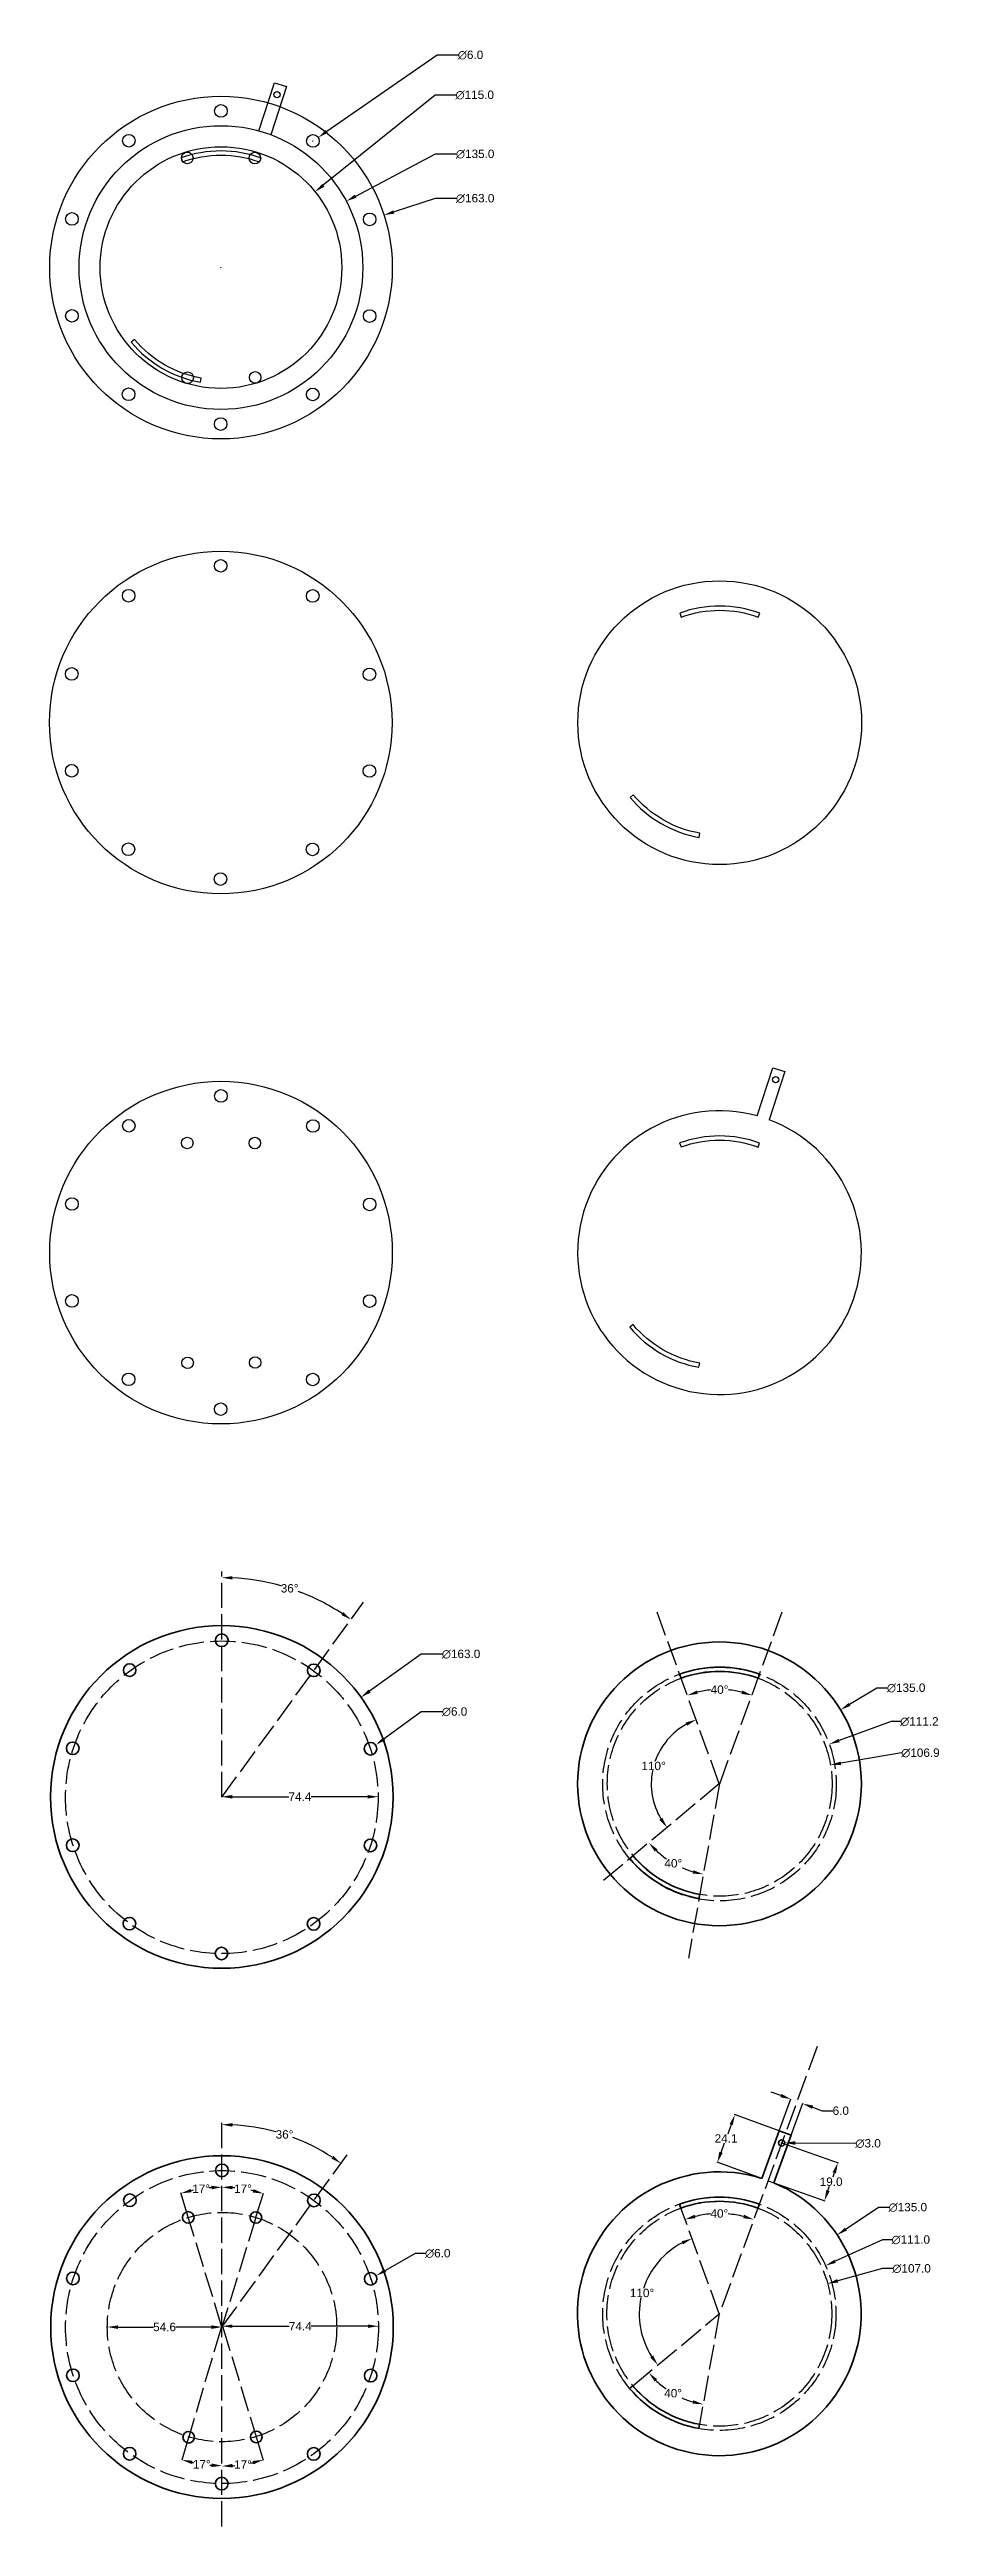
# Model space of a CAD drawing. Header units: inches. Extents: x -66 to 358, y -2106 to -203.
# Drawn here: x -66 to 358, y -1381 to -203 of the extents above; entities that cross this region are included whole.
import ezdxf

# ---------------------------------------------------------------- set-up
doc = ezdxf.new("R2010")
doc.units = ezdxf.units.IN
doc.header["$MEASUREMENT"] = 0
doc.linetypes.add('ACAD_ISO02W100', pattern=[15, 12, -3])
doc.layers.add('main lines', color=7, linetype='Continuous', lineweight=35)
doc.layers.add('punktir', color=7, linetype='ACAD_ISO02W100')
doc.styles.get("Standard").update_dxf_attribs({"font": 'Arial.ttf'})
doc.dimstyles.get("Standard").update_dxf_attribs({"dimtxt": 4, "dimasz": 5, "dimexe": 0.18, "dimexo": 0.0625, "dimgap": 0.09, "dimtad": 0, "dimtih": 1, "dimtoh": 1, "dimdec": 1, "dimzin": 0, "dimdsep": 46, "dimtxsty": 'Standard', "dimcen": 0.09, "dimadec": 0, "dimazin": 0, "dimtfac": 1, "dimtdec": 1, "dimtofl": 0, "dimtmove": 0, "dimatfit": 3, "dimfxl": 1, "dimtolj": 1, "dimtzin": 0, "dimarcsym": 0})

msp = doc.modelspace()

# ---------------------------------------------------------------- blocks, each defined once
blk = doc.blocks.new('*D5')
at = {"color": 0, "lineweight": -2, "transparency": 16777216}
for p, q in [((117.5, -252.9), (79.6, -273)), ((127.5, -252.9), (117.5, -252.9)), ((15.5, -307), (15.5, -306.8)), ((15.5, -306.9), (15.6, -306.9))]:
    blk.add_line(p, q, dxfattribs=at)
at = {"color": 0, "transparency": 16777216}
blk.add_solid([(79.2, -272.2), (80, -273.7), (75.2, -275.3)], dxfattribs=at)
at = {"layer": 'Defpoints', "color": 0, "transparency": 16777216}
for p in [(75.2, -275.3), (-44.1, -338.5)]:
    blk.add_point(p, dxfattribs=at)
at = {"color": 0, "transparency": 16777216, "insert": (136.5, -252.9), "char_height": 4, "attachment_point": 5}
blk.add_mtext('\\A1;∅135.0', dxfattribs=at)
blk = doc.blocks.new('*D6')
at = {"color": 0, "lineweight": -2, "transparency": 16777216}
for p, q in [((117.5, -224.8), (64.2, -267.7)), ((127.5, -224.8), (117.5, -224.8)), ((15.5, -307), (15.5, -306.8)), ((15.5, -306.9), (15.6, -306.9))]:
    blk.add_line(p, q, dxfattribs=at)
at = {"color": 0, "transparency": 16777216}
blk.add_solid([(63.7, -267.1), (64.8, -268.4), (60.3, -270.8)], dxfattribs=at)
at = {"layer": 'Defpoints', "color": 0, "transparency": 16777216}
for p in [(60.3, -270.8), (-29.3, -342.9)]:
    blk.add_point(p, dxfattribs=at)
at = {"color": 0, "transparency": 16777216, "insert": (136.3, -224.8), "char_height": 4, "attachment_point": 5}
blk.add_mtext('\\A1;∅115.0', dxfattribs=at)
blk = doc.blocks.new('*D7')
at = {"color": 0, "lineweight": -2, "transparency": 16777216}
for p, q in [((117.5, -274), (97.9, -280.4)), ((127.5, -274), (117.5, -274)), ((15.5, -307), (15.5, -306.8)), ((15.5, -306.9), (15.6, -306.9))]:
    blk.add_line(p, q, dxfattribs=at)
at = {"color": 0, "transparency": 16777216}
blk.add_solid([(97.6, -279.6), (98.1, -281.2), (93.1, -281.9)], dxfattribs=at)
at = {"layer": 'Defpoints', "color": 0, "transparency": 16777216}
for p in [(93.1, -281.9), (-62, -331.9)]:
    blk.add_point(p, dxfattribs=at)
at = {"color": 0, "transparency": 16777216, "insert": (136.5, -274), "char_height": 4, "attachment_point": 5}
blk.add_mtext('\\A1;∅163.0', dxfattribs=at)
blk = doc.blocks.new('*U8')
blk.add_circle((0, 0), 3)
blk = doc.blocks.new('*U9')
at = {"color": 0, "linetype": 'ByBlock', "lineweight": -2, "transparency": 16777216}
blk.add_blockref('*U8', (15.5, 83.1), dxfattribs=at)
for p, rotation in [((-28.3, 68.9), 35.99999999999997), ((59.3, 68.8), 324), ((-55.4, 31.7), 71.99999999999997), ((86.3, 31.5), 288), ((-55.4, -14.4), 108), ((86.3, -14.5), 252), ((-28.4, -51.7), 144), ((59.2, -51.8), 216), ((15.4, -65.9), 180)]:
    blk.add_blockref('*U8', p, dxfattribs=dict(at, rotation=rotation))
blk = doc.blocks.new('*D10')
at = {"color": 0, "lineweight": -2, "transparency": 16777216}
for p, q in [((118.5, -205.8), (65.9, -242.1)), ((128.5, -205.8), (118.5, -205.8)), ((59.2, -246.7), (59.4, -246.7)), ((59.3, -246.8), (59.3, -246.6))]:
    blk.add_line(p, q, dxfattribs=at)
at = {"color": 0, "transparency": 16777216}
blk.add_solid([(65.4, -241.4), (66.4, -242.8), (61.8, -245)], dxfattribs=at)
at = {"layer": 'Defpoints', "color": 0, "transparency": 16777216}
for p in [(61.8, -245), (56.8, -248.4)]:
    blk.add_point(p, dxfattribs=at)
at = {"color": 0, "transparency": 16777216, "insert": (134.3, -205.8), "char_height": 4, "attachment_point": 5}
blk.add_mtext('\\A1;∅6.0', dxfattribs=at)
blk = doc.blocks.new('*U13')
blk.add_circle((0, 0), 3)
blk = doc.blocks.new('*U14')
at = {"color": 0, "linetype": 'ByBlock', "lineweight": -2, "transparency": 16777216}
blk.add_blockref('*U13', (15.5, 83.1), dxfattribs=at)
for p, rotation in [((-28.3, 68.9), 35.99999999999997), ((59.3, 68.8), 324), ((-55.4, 31.7), 71.99999999999997), ((86.3, 31.5), 288), ((-55.4, -14.4), 108), ((86.3, -14.5), 252), ((-28.4, -51.7), 144), ((59.2, -51.8), 216), ((15.4, -65.9), 180)]:
    blk.add_blockref('*U13', p, dxfattribs=dict(at, rotation=rotation))
blk = doc.blocks.new('*U15')
blk.add_circle((0, 0), 3)
blk = doc.blocks.new('*U16')
at = {"color": 0, "linetype": 'ByBlock', "lineweight": -2, "transparency": 16777216}
blk.add_blockref('*U15', (15.5, 83.1), dxfattribs=at)
for p, rotation in [((-28.3, 68.9), 35.99999999999997), ((59.3, 68.8), 324), ((-55.4, 31.7), 71.99999999999997), ((86.3, 31.5), 288), ((-55.4, -14.4), 108), ((86.3, -14.5), 252), ((-28.4, -51.7), 144), ((59.2, -51.8), 216), ((15.4, -65.9), 180)]:
    blk.add_blockref('*U15', p, dxfattribs=dict(at, rotation=rotation))
blk = doc.blocks.new('*U17')
blk.add_circle((0, 0), 3)
blk = doc.blocks.new('*U18')
at = {"layer": 'main lines', "color": 0, "linetype": 'ByBlock', "lineweight": -2, "transparency": 16777216}
blk.add_blockref('*U17', (15.5, 83.1), dxfattribs=at)
for p, rotation in [((-28.3, 68.9), 35.99999999999997), ((59.3, 68.8), 324), ((-55.4, 31.7), 71.99999999999997), ((86.3, 31.5), 288), ((-55.4, -14.4), 108), ((86.3, -14.5), 252), ((-28.4, -51.7), 144), ((59.2, -51.8), 216), ((15.4, -65.9), 180)]:
    blk.add_blockref('*U17', p, dxfattribs=dict(at, rotation=rotation))
blk = doc.blocks.new('*U19')
blk.add_circle((0, 0), 3)
blk = doc.blocks.new('*U20')
at = {"layer": 'main lines', "color": 0, "linetype": 'ByBlock', "lineweight": -2, "transparency": 16777216}
blk.add_blockref('*U19', (15.5, 83.1), dxfattribs=at)
for p, rotation in [((-28.3, 68.9), 35.99999999999997), ((59.3, 68.8), 324), ((-55.4, 31.7), 71.99999999999997), ((86.3, 31.5), 288), ((-55.4, -14.4), 108), ((86.3, -14.5), 252), ((-28.4, -51.7), 144), ((59.2, -51.8), 216), ((15.4, -65.9), 180)]:
    blk.add_blockref('*U19', p, dxfattribs=dict(at, rotation=rotation))
blk = doc.blocks.new('*D21')
at = {"color": 0, "lineweight": -2, "transparency": 16777216}
for p, q in [((110.8, -966.5), (86.3, -984.1)), ((120.8, -966.5), (110.8, -966.5)), ((15.9, -1034.5), (15.9, -1034.3)), ((15.9, -1034.4), (16, -1034.4))]:
    blk.add_line(p, q, dxfattribs=at)
at = {"color": 0, "transparency": 16777216}
blk.add_solid([(85.8, -983.4), (86.8, -984.8), (82.2, -987)], dxfattribs=at)
at = {"layer": 'Defpoints', "color": 0, "transparency": 16777216}
for p in [(82.2, -987), (-50.3, -1081.9)]:
    blk.add_point(p, dxfattribs=at)
at = {"color": 0, "transparency": 16777216, "insert": (129.8, -966.5), "char_height": 4, "attachment_point": 5}
blk.add_mtext('\\A1;∅163.0', dxfattribs=at)
blk = doc.blocks.new('*D22')
at = {"color": 0, "lineweight": -2, "transparency": 16777216}
for p, q in [((110.8, -993.9), (93.2, -1006.8)), ((120.8, -993.9), (110.8, -993.9)), ((86.6, -1011.5), (86.8, -1011.5)), ((86.7, -1011.6), (86.7, -1011.4))]:
    blk.add_line(p, q, dxfattribs=at)
at = {"color": 0, "transparency": 16777216}
blk.add_solid([(92.7, -1006.1), (93.7, -1007.5), (89.2, -1009.7)], dxfattribs=at)
at = {"layer": 'Defpoints', "color": 0, "transparency": 16777216}
for p in [(84.3, -1013.3), (89.2, -1009.7)]:
    blk.add_point(p, dxfattribs=at)
at = {"color": 0, "transparency": 16777216, "insert": (126.7, -993.9), "char_height": 4, "attachment_point": 5}
blk.add_mtext('\\A1;∅6.0', dxfattribs=at)
blk = doc.blocks.new('*D23')
at = {"color": 0, "lineweight": -2, "transparency": 16777216}
for start, end in [(74.3177, 87.2588), (56.7412, 69.6514)]:
    blk.add_arc((15.9, -1034.6), 104.5, start, end, dxfattribs=at)
at = {"color": 0, "transparency": 16777216}
for points in [[(20.9, -931), (21, -929.4), (15.9, -930.1)], [(73.7, -946.5), (72.8, -947.9), (77.4, -950)]]:
    blk.add_solid(points, dxfattribs=at)
at = {"layer": 'Defpoints', "color": 0, "transparency": 16777216}
for p in [(15.9, -927.1), (58.5, -939.1), (83.4, -941.8), (15.9, -1034.5), (15.9, -1034.6)]:
    blk.add_point(p, dxfattribs=at)
at = {"color": 0, "transparency": 16777216, "insert": (48.2, -935.2), "char_height": 4, "attachment_point": 5}
blk.add_mtext('\\A1;36°', dxfattribs=at)
blk = doc.blocks.new('*D25')
at = {"color": 0, "lineweight": -2, "transparency": 16777216}
for start, end in [(74.5135, 87.0257), (56.9743, 69.4501)]:
    blk.add_arc((16, -1286.6), 96.3, start, end, dxfattribs=at)
at = {"color": 0, "transparency": 16777216}
for points in [[(21, -1191.3), (21.1, -1189.6), (16, -1190.3)], [(69, -1205.2), (68.1, -1206.5), (72.7, -1208.7)]]:
    blk.add_solid(points, dxfattribs=at)
at = {"layer": 'Defpoints', "color": 0, "transparency": 16777216}
for p in [(16, -1187.4), (55.2, -1198.6), (75.6, -1204.6), (16, -1286.6), (16, -1381.5)]:
    blk.add_point(p, dxfattribs=at)
at = {"color": 0, "transparency": 16777216, "insert": (45.8, -1195), "char_height": 4, "attachment_point": 5}
blk.add_mtext('\\A1;36°', dxfattribs=at)
blk = doc.blocks.new('*D27')
at = {"color": 0, "lineweight": -2, "transparency": 16777216}
blk.add_line((0, -1234.4), (-3.6, -1222.8), dxfattribs=at)
for start, end in [(101.9134, 102.7727), (94.3064, 95.1953)]:
    blk.add_arc((16, -1286.6), 66.5, start, end, dxfattribs=at)
at = {"color": 0, "transparency": 16777216}
for points in [[(1.5, -1222.5), (1.1, -1220.9), (-3.5, -1223)], [(11, -1219.4), (11.1, -1221.1), (16, -1220.1)]]:
    blk.add_solid(points, dxfattribs=at)
at = {"layer": 'Defpoints', "color": 0, "transparency": 16777216}
for p in [(16, -1187.4), (9.4, -1220.4), (0, -1234.5), (16, -1286.6), (16, -1381.5)]:
    blk.add_point(p, dxfattribs=at)
at = {"color": 0, "transparency": 16777216, "insert": (6.1, -1220.8), "char_height": 4, "attachment_point": 5}
blk.add_mtext('\\A1;17°', dxfattribs=at)
blk = doc.blocks.new('*D28')
at = {"color": 0, "lineweight": -2, "transparency": 16777216}
for p, q in [((-38.5, -1286.6), (-38.5, -1286.4)), ((-33.5, -1286.6), (-16.6, -1286.6)), ((11, -1286.6), (-6, -1286.6)), ((16, -1286.6), (16, -1286.4))]:
    blk.add_line(p, q, dxfattribs=at)
at = {"color": 0, "transparency": 16777216}
for points in [[(-33.5, -1285.8), (-33.5, -1287.5), (-38.5, -1286.6)], [(11, -1285.8), (11, -1287.5), (16, -1286.6)]]:
    blk.add_solid(points, dxfattribs=at)
at = {"layer": 'Defpoints', "color": 0, "transparency": 16777216}
for p in [(-38.5, -1286.6), (-38.5, -1286.6), (16, -1286.6)]:
    blk.add_point(p, dxfattribs=at)
at = {"color": 0, "transparency": 16777216, "insert": (-11.3, -1286.6), "char_height": 4, "attachment_point": 5}
blk.add_mtext('\\A1;54.6', dxfattribs=at)
blk = doc.blocks.new('*D29')
at = {"color": 0, "lineweight": -2, "transparency": 16777216}
for p, q in [((327.6, -982.6), (314.7, -990.4)), ((332.6, -982.6), (327.6, -982.6)), ((252.7, -1028.2), (252.9, -1028.2)), ((252.8, -1028.3), (252.8, -1028.1))]:
    blk.add_line(p, q, dxfattribs=at)
at = {"color": 0, "transparency": 16777216}
blk.add_solid([(314.2, -989.7), (315.1, -991.1), (310.4, -993)], dxfattribs=at)
at = {"layer": 'Defpoints', "color": 0, "transparency": 16777216}
for p in [(310.4, -993), (195.2, -1063.3)]:
    blk.add_point(p, dxfattribs=at)
at = {"color": 0, "transparency": 16777216, "insert": (341.6, -982.6), "char_height": 4, "attachment_point": 5}
blk.add_mtext('\\A1;∅135.0', dxfattribs=at)
blk = doc.blocks.new('*D30')
at = {"color": 0, "lineweight": -2, "transparency": 16777216}
for start, end in [(95.2155, 103.5663), (76.3576, 84.708)]:
    blk.add_arc((252.8, -1028.4), 45.1, start, end, dxfattribs=at)
at = {"color": 0, "transparency": 16777216}
for points in [[(242.4, -985.4), (242, -983.8), (237.4, -986.1)], [(263.7, -983.8), (263.2, -985.4), (268.2, -986.1)]]:
    blk.add_solid(points, dxfattribs=at)
at = {"layer": 'Defpoints', "color": 0, "transparency": 16777216}
for p in [(223.1, -946.5), (283.1, -945), (258, -983.7), (252.7, -1028.2), (252.9, -1028.2)]:
    blk.add_point(p, dxfattribs=at)
at = {"color": 0, "transparency": 16777216, "insert": (252.8, -983.4), "char_height": 4, "attachment_point": 5}
blk.add_mtext('\\A1;40°', dxfattribs=at)
blk = doc.blocks.new('*D31')
at = {"color": 0, "lineweight": -2, "transparency": 16777216}
for start, end in [(226.3906, 234.6934), (245.9322, 253.3379)]:
    blk.add_arc((252.8, -1028.1), 43.8, start, end, dxfattribs=at)
at = {"color": 0, "transparency": 16777216}
for points in [[(222, -1060.4), (223.2, -1059.3), (219.1, -1056.2)], [(240.4, -1069.3), (240, -1070.9), (245.1, -1071.2)]]:
    blk.add_solid(points, dxfattribs=at)
at = {"layer": 'Defpoints', "color": 0, "transparency": 16777216}
for p in [(252.8, -1028.1), (252.8, -1028.1), (226.5, -1063.2), (195.2, -1076.2), (238, -1111.2)]:
    blk.add_point(p, dxfattribs=at)
at = {"color": 0, "transparency": 16777216, "insert": (230.8, -1066), "char_height": 4, "attachment_point": 5}
blk.add_mtext('\\A1;40°', dxfattribs=at)
blk = doc.blocks.new('*D32')
at = {"color": 0, "lineweight": -2, "transparency": 16777216}
for start, end in [(118.7765, 160.9317), (168.7674, 210.9951)]:
    blk.add_arc((252.7, -1028.2), 32.4, start, end, dxfattribs=at)
at = {"color": 0, "transparency": 16777216}
for points in [[(236.7, -999), (237.4, -1000.5), (241.6, -997.7)], [(225.6, -1044.4), (224.2, -1045.3), (227.8, -1048.9)]]:
    blk.add_solid(points, dxfattribs=at)
at = {"layer": 'Defpoints', "color": 0, "transparency": 16777216}
for p in [(223.1, -946.5), (225.7, -1010.3), (252.7, -1028.2), (252.8, -1028.1), (195.2, -1076.2)]:
    blk.add_point(p, dxfattribs=at)
at = {"color": 0, "transparency": 16777216, "insert": (221.4, -1019.7), "char_height": 4, "attachment_point": 5}
blk.add_mtext('\\A1;110°', dxfattribs=at)
blk = doc.blocks.new('*D33')
at = {"color": 0, "lineweight": -2, "transparency": 16777216}
for p, q in [((334.4, -998.6), (309.7, -1007.6)), ((339.4, -998.6), (334.4, -998.6)), ((252.7, -1028.3), (252.9, -1028.3)), ((252.8, -1028.4), (252.8, -1028.2))]:
    blk.add_line(p, q, dxfattribs=at)
at = {"color": 0, "transparency": 16777216}
blk.add_solid([(309.4, -1006.8), (310, -1008.4), (305, -1009.3)], dxfattribs=at)
at = {"layer": 'Defpoints', "color": 0, "transparency": 16777216}
for p in [(305, -1009.3), (200.5, -1047.3)]:
    blk.add_point(p, dxfattribs=at)
at = {"color": 0, "transparency": 16777216, "insert": (347.9, -998.6), "char_height": 4, "attachment_point": 5}
blk.add_mtext('\\A1;∅111.2', dxfattribs=at)
blk = doc.blocks.new('*D34')
at = {"color": 0, "lineweight": -2, "transparency": 16777216}
for p, q in [((339.4, -1013.5), (310.5, -1018.4)), ((252.8, -1028.2), (253, -1028.2)), ((252.9, -1028.3), (252.9, -1028.1))]:
    blk.add_line(p, q, dxfattribs=at)
at = {"color": 0, "transparency": 16777216}
blk.add_solid([(310.4, -1017.6), (310.7, -1019.2), (305.6, -1019.2)], dxfattribs=at)
at = {"layer": 'Defpoints', "color": 0, "transparency": 16777216}
for p in [(305.6, -1019.2), (200.2, -1037.1)]:
    blk.add_point(p, dxfattribs=at)
at = {"color": 0, "transparency": 16777216, "insert": (348.4, -1013.5), "char_height": 4, "attachment_point": 5}
blk.add_mtext('\\A1;∅106.9', dxfattribs=at)
blk = doc.blocks.new('*D35')
at = {"color": 0, "lineweight": -2, "transparency": 16777216}
for p, q in [((15.9, -1034.5), (15.9, -1034.2)), ((20.9, -1034.3), (47.8, -1034.3)), ((85.3, -1034.3), (58.4, -1034.3)), ((90.3, -1034.5), (90.3, -1034.2))]:
    blk.add_line(p, q, dxfattribs=at)
at = {"color": 0, "transparency": 16777216}
for points in [[(20.9, -1033.5), (20.9, -1035.2), (15.9, -1034.3)], [(85.3, -1033.5), (85.3, -1035.2), (90.3, -1034.3)]]:
    blk.add_solid(points, dxfattribs=at)
at = {"layer": 'Defpoints', "color": 0, "transparency": 16777216}
for p in [(15.9, -1034.6), (90.3, -1034.3), (90.3, -1034.6)]:
    blk.add_point(p, dxfattribs=at)
at = {"color": 0, "transparency": 16777216, "insert": (53.1, -1034.3), "char_height": 4, "attachment_point": 5}
blk.add_mtext('\\A1;74.4', dxfattribs=at)
blk = doc.blocks.new('*D36')
at = {"color": 0, "lineweight": -2, "transparency": 16777216}
for p, q in [((16, -1286.6), (16, -1286)), ((21, -1286.2), (48, -1286.2)), ((85.5, -1286.2), (58.5, -1286.2)), ((90.5, -1286.6), (90.5, -1286))]:
    blk.add_line(p, q, dxfattribs=at)
at = {"color": 0, "transparency": 16777216}
for points in [[(21, -1285.4), (21, -1287), (16, -1286.2)], [(85.5, -1285.4), (85.5, -1287), (90.5, -1286.2)]]:
    blk.add_solid(points, dxfattribs=at)
at = {"layer": 'Defpoints', "color": 0, "transparency": 16777216}
for p in [(16, -1286.6), (90.5, -1286.2), (90.5, -1286.6)]:
    blk.add_point(p, dxfattribs=at)
at = {"color": 0, "transparency": 16777216, "insert": (53.3, -1286.2), "char_height": 4, "attachment_point": 5}
blk.add_mtext('\\A1;74.4', dxfattribs=at)
blk = doc.blocks.new('*D37')
at = {"color": 0, "lineweight": -2, "transparency": 16777216}
for p, q in [((107.9, -1251.6), (93.8, -1259.7)), ((112.9, -1251.6), (107.9, -1251.6)), ((86.7, -1263.7), (86.9, -1263.7)), ((86.8, -1263.8), (86.8, -1263.6))]:
    blk.add_line(p, q, dxfattribs=at)
at = {"color": 0, "transparency": 16777216}
blk.add_solid([(93.3, -1259), (94.2, -1260.4), (89.4, -1262.2)], dxfattribs=at)
at = {"layer": 'Defpoints', "color": 0, "transparency": 16777216}
for p in [(84.2, -1265.2), (89.4, -1262.2)]:
    blk.add_point(p, dxfattribs=at)
at = {"color": 0, "transparency": 16777216, "insert": (118.7, -1251.6), "char_height": 4, "attachment_point": 5}
blk.add_mtext('\\A1;∅6.0', dxfattribs=at)
blk = doc.blocks.new('*D38')
at = {"color": 0, "lineweight": -2, "transparency": 16777216}
for p, q in [((282.2, -1199), (282.4, -1199)), ((282.3, -1199.1), (282.3, -1198.9)), ((317.6, -1199.3), (288.8, -1199.1))]:
    blk.add_line(p, q, dxfattribs=at)
at = {"color": 0, "transparency": 16777216}
blk.add_solid([(288.8, -1198.2), (288.8, -1199.9), (283.8, -1199)], dxfattribs=at)
at = {"layer": 'Defpoints', "color": 0, "transparency": 16777216}
for p in [(280.8, -1199), (283.8, -1199)]:
    blk.add_point(p, dxfattribs=at)
at = {"color": 0, "transparency": 16777216, "insert": (323.5, -1199.3), "char_height": 4, "attachment_point": 5}
blk.add_mtext('\\A1;∅3.0', dxfattribs=at)
blk = doc.blocks.new('*D39')
at = {"color": 0, "lineweight": -2, "transparency": 16777216}
for p, q in [((281.2, -1193.3), (259.9, -1185.5)), ((253.5, -1203.5), (255.2, -1199)), ((258.3, -1190.3), (256.7, -1194.8)), ((272.9, -1215.9), (251.6, -1208.1))]:
    blk.add_line(p, q, dxfattribs=at)
at = {"color": 0, "transparency": 16777216}
for points in [[(257.6, -1190), (259.1, -1190.6), (260.1, -1185.6)], [(252.7, -1203.2), (254.3, -1203.8), (251.8, -1208.2)]]:
    blk.add_solid(points, dxfattribs=at)
at = {"layer": 'Defpoints', "color": 0, "transparency": 16777216}
for p in [(260.1, -1185.6), (281.2, -1193.3), (273, -1215.9)]:
    blk.add_point(p, dxfattribs=at)
at = {"color": 0, "transparency": 16777216, "insert": (255.9, -1196.9), "char_height": 4, "attachment_point": 5}
blk.add_mtext('\\A1;24.1', dxfattribs=at)
blk = doc.blocks.new('*D40')
at = {"color": 0, "lineweight": -2, "transparency": 16777216}
for p, q in [((282, -1176.5), (277.3, -1174.8)), ((281.2, -1193.2), (286.8, -1178.1)), ((286.9, -1195.3), (292.4, -1180.1)), ((297, -1182), (301.7, -1183.7)), ((301.7, -1183.7), (306.7, -1183.7))]:
    blk.add_line(p, q, dxfattribs=at)
at = {"color": 0, "transparency": 16777216}
for points in [[(282.3, -1175.7), (281.7, -1177.3), (286.7, -1178.2)], [(297.3, -1181.2), (296.8, -1182.8), (292.3, -1180.3)]]:
    blk.add_solid(points, dxfattribs=at)
at = {"layer": 'Defpoints', "color": 0, "transparency": 16777216}
for p in [(292.3, -1180.3), (281.2, -1193.3), (286.9, -1195.4)]:
    blk.add_point(p, dxfattribs=at)
at = {"color": 0, "transparency": 16777216, "insert": (310.5, -1183.7), "char_height": 4, "attachment_point": 5}
blk.add_mtext('\\A1;6.0', dxfattribs=at)
blk = doc.blocks.new('*D41')
at = {"color": 0, "lineweight": -2, "transparency": 16777216}
for start, end in [(226.3246, 234.6443), (245.8923, 253.3042)]:
    blk.add_arc((252.7, -1280.3), 43.8, start, end, dxfattribs=at)
at = {"color": 0, "transparency": 16777216}
for points in [[(221.9, -1312.5), (223.1, -1311.4), (219.1, -1308.3)], [(240.3, -1321.4), (239.9, -1323), (245, -1323.4)]]:
    blk.add_solid(points, dxfattribs=at)
at = {"layer": 'Defpoints', "color": 0, "transparency": 16777216}
for p in [(252.7, -1280.3), (252.7, -1280.3), (211.6, -1314.5), (226.4, -1315.3), (243.3, -1332.9)]:
    blk.add_point(p, dxfattribs=at)
at = {"color": 0, "transparency": 16777216, "insert": (230.7, -1318.1), "char_height": 4, "attachment_point": 5}
blk.add_mtext('\\A1;40°', dxfattribs=at)
blk = doc.blocks.new('*D42')
at = {"color": 0, "lineweight": -2, "transparency": 16777216}
for start, end in [(94.9006, 103.9612), (75.9152, 84.9754)]:
    blk.add_arc((252.7, -1280.3), 47.7, start, end, dxfattribs=at)
at = {"color": 0, "transparency": 16777216}
for points in [[(241.4, -1234.8), (240.9, -1233.2), (236.4, -1235.4)], [(264.5, -1233.2), (264.1, -1234.8), (269.1, -1235.5)]]:
    blk.add_solid(points, dxfattribs=at)
at = {"layer": 'Defpoints', "color": 0, "transparency": 16777216}
for p in [(299.2, -1153.2), (234.4, -1230), (258.3, -1232.9), (252.7, -1280.3), (252.7, -1280.3)]:
    blk.add_point(p, dxfattribs=at)
at = {"color": 0, "transparency": 16777216, "insert": (252.7, -1232.6), "char_height": 4, "attachment_point": 5}
blk.add_mtext('\\A1;40°', dxfattribs=at)
blk = doc.blocks.new('*D43')
at = {"color": 0, "lineweight": -2, "transparency": 16777216}
for start, end in [(117.4992, 161.5103), (168.1779, 212.2415)]:
    blk.add_arc((252.7, -1280.3), 38.1, start, end, dxfattribs=at)
at = {"color": 0, "transparency": 16777216}
for points in [[(234.8, -1245.8), (235.4, -1247.3), (239.7, -1244.5)], [(221.2, -1300.1), (219.8, -1301.1), (223.4, -1304.6)]]:
    blk.add_solid(points, dxfattribs=at)
at = {"layer": 'Defpoints', "color": 0, "transparency": 16777216}
for p in [(234.4, -1230), (220.9, -1259.3), (252.7, -1280.3), (252.7, -1280.3), (211.6, -1314.5)]:
    blk.add_point(p, dxfattribs=at)
at = {"color": 0, "transparency": 16777216, "insert": (215.9, -1270.4), "char_height": 4, "attachment_point": 5}
blk.add_mtext('\\A1;110°', dxfattribs=at)
blk = doc.blocks.new('*D44')
at = {"color": 0, "lineweight": -2, "transparency": 16777216}
for p, q in [((328.4, -1229.7), (313, -1240)), ((333.4, -1229.7), (328.4, -1229.7)), ((252.6, -1280.3), (252.8, -1280.3)), ((252.7, -1280.4), (252.7, -1280.2))]:
    blk.add_line(p, q, dxfattribs=at)
at = {"color": 0, "transparency": 16777216}
blk.add_solid([(312.5, -1239.3), (313.4, -1240.7), (308.8, -1242.8)], dxfattribs=at)
at = {"layer": 'Defpoints', "color": 0, "transparency": 16777216}
for p in [(308.8, -1242.8), (196.6, -1317.8)]:
    blk.add_point(p, dxfattribs=at)
at = {"color": 0, "transparency": 16777216, "insert": (342.4, -1229.7), "char_height": 4, "attachment_point": 5}
blk.add_mtext('\\A1;∅135.0', dxfattribs=at)
blk = doc.blocks.new('*D45')
at = {"color": 0, "lineweight": -2, "transparency": 16777216}
for p, q in [((330.3, -1245.1), (307.8, -1255.3)), ((335.3, -1245.1), (330.3, -1245.1)), ((252.6, -1280.3), (252.8, -1280.3)), ((252.7, -1280.4), (252.7, -1280.2))]:
    blk.add_line(p, q, dxfattribs=at)
at = {"color": 0, "transparency": 16777216}
blk.add_solid([(307.5, -1254.6), (308.1, -1256.1), (303.2, -1257.4)], dxfattribs=at)
at = {"layer": 'Defpoints', "color": 0, "transparency": 16777216}
for p in [(303.2, -1257.4), (202.1, -1303.2)]:
    blk.add_point(p, dxfattribs=at)
at = {"color": 0, "transparency": 16777216, "insert": (343.8, -1245.1), "char_height": 4, "attachment_point": 5}
blk.add_mtext('\\A1;∅111.0', dxfattribs=at)
blk = doc.blocks.new('*D46')
at = {"color": 0, "lineweight": -2, "transparency": 16777216}
for p, q in [((330.3, -1258.8), (309.1, -1264.6)), ((335.3, -1258.8), (330.3, -1258.8)), ((252.6, -1280.3), (252.8, -1280.3)), ((252.7, -1280.4), (252.7, -1280.2))]:
    blk.add_line(p, q, dxfattribs=at)
at = {"color": 0, "transparency": 16777216}
blk.add_solid([(308.8, -1263.8), (309.3, -1265.4), (304.2, -1266)], dxfattribs=at)
at = {"layer": 'Defpoints', "color": 0, "transparency": 16777216}
for p in [(304.2, -1266), (201.1, -1294.6)]:
    blk.add_point(p, dxfattribs=at)
at = {"color": 0, "transparency": 16777216, "insert": (344.2, -1258.8), "char_height": 4, "attachment_point": 5}
blk.add_mtext('\\A1;∅107.0', dxfattribs=at)
blk = doc.blocks.new('*D47')
at = {"color": 0, "lineweight": -2, "transparency": 16777216}
blk.add_line((32.2, -1234.4), (35.8, -1222.9), dxfattribs=at)
for start, end in [(84.7446, 85.6936), (77.1064, 78.0255)]:
    blk.add_arc((16, -1286.6), 66.5, start, end, dxfattribs=at)
at = {"color": 0, "transparency": 16777216}
for points in [[(21, -1221.1), (21.1, -1219.4), (16, -1220.1)], [(31.1, -1221), (30.7, -1222.6), (35.7, -1223.1)]]:
    blk.add_solid(points, dxfattribs=at)
at = {"layer": 'Defpoints', "color": 0, "transparency": 16777216}
for p in [(16, -1187.4), (29.3, -1221.4), (32.2, -1234.5), (16, -1286.6), (16, -1381.5)]:
    blk.add_point(p, dxfattribs=at)
at = {"color": 0, "transparency": 16777216, "insert": (26, -1220.8), "char_height": 4, "attachment_point": 5}
blk.add_mtext('\\A1;17°', dxfattribs=at)
blk = doc.blocks.new('*D48')
at = {"color": 0, "lineweight": -2, "transparency": 16777216}
blk.add_line((0.1, -1339.1), (-3.1, -1350), dxfattribs=at)
for start, end in [(257.7335, 258.3759), (265.0489, 265.7195)]:
    blk.add_arc((16, -1285.6), 66.9, start, end, dxfattribs=at)
at = {"color": 0, "transparency": 16777216}
for points in [[(1.6, -1351.8), (2, -1350.2), (-3, -1349.8)], [(11.1, -1351.5), (11, -1353.2), (16, -1352.6)]]:
    blk.add_solid(points, dxfattribs=at)
at = {"layer": 'Defpoints', "color": 0, "transparency": 16777216}
for p in [(16, -1187.4), (15.6, -1287), (0.2, -1339), (3.2, -1351.3), (16, -1381.5)]:
    blk.add_point(p, dxfattribs=at)
at = {"color": 0, "transparency": 16777216, "insert": (6.4, -1351.9), "char_height": 4, "attachment_point": 5}
blk.add_mtext('\\A1;17°', dxfattribs=at)
blk = doc.blocks.new('*D49')
at = {"color": 0, "lineweight": -2, "transparency": 16777216}
blk.add_line((32.3, -1338.9), (35.7, -1350), dxfattribs=at)
for start, end in [(274.2522, 275.1681), (281.8002, 282.6875)]:
    blk.add_arc((16, -1285.4), 67.4, start, end, dxfattribs=at)
at = {"color": 0, "transparency": 16777216}
for points in [[(21.1, -1353.4), (21, -1351.7), (16, -1352.8)], [(30.6, -1350.3), (31, -1351.9), (35.7, -1349.8)]]:
    blk.add_solid(points, dxfattribs=at)
at = {"layer": 'Defpoints', "color": 0, "transparency": 16777216}
for p in [(16, -1187.4), (16.3, -1286.3), (32.3, -1338.9), (22.7, -1352.4), (16, -1381.5)]:
    blk.add_point(p, dxfattribs=at)
at = {"color": 0, "transparency": 16777216, "insert": (26, -1352), "char_height": 4, "attachment_point": 5}
blk.add_mtext('\\A1;17°', dxfattribs=at)
blk = doc.blocks.new('*D50')
at = {"color": 0, "lineweight": -2, "transparency": 16777216}
for p, q in [((282.3, -1199), (309.3, -1208.5)), ((307.4, -1213.2), (306.7, -1215.3)), ((276, -1217), (302.9, -1226.5)), ((304.4, -1221.7), (305.2, -1219.6))]:
    blk.add_line(p, q, dxfattribs=at)
at = {"color": 0, "transparency": 16777216}
for points in [[(306.6, -1212.9), (308.2, -1213.5), (309.1, -1208.5)], [(303.6, -1221.4), (305.2, -1222), (302.8, -1226.4)]]:
    blk.add_solid(points, dxfattribs=at)
at = {"layer": 'Defpoints', "color": 0, "transparency": 16777216}
for p in [(282.2, -1199), (309.1, -1208.5), (275.9, -1217)]:
    blk.add_point(p, dxfattribs=at)
at = {"color": 0, "transparency": 16777216, "insert": (305.9, -1217.5), "char_height": 4, "attachment_point": 5}
blk.add_mtext('\\A1;19.0', dxfattribs=at)

# ---------------------------------------------------------------- dimensions: what is measured, and where the dimension line sits
for p1, p2, picture, middle in [((56.85, -248.37), (61.78, -244.96), '*D10', (134.33, -205.78)), ((-29.26, -342.92), (60.34, -270.84), '*D6', (136.29, -224.83)), ((-44.11, -338.46), (75.2, -275.3), '*D5', (136.51, -252.89)), ((-62.04, -331.86), (93.12, -281.91), '*D7', (136.51, -274.05)), ((-50.34, -1081.87), (82.22, -987.01), '*D21', (129.81, -966.53)), ((195.16, -1063.35), (310.4, -993.03), '*D29', (341.55, -982.56)), ((84.31, -1013.27), (89.16, -1009.73), '*D22', (126.7, -993.94)), ((200.54, -1047.27), (305.02, -1009.29), '*D33', (347.93, -998.61)), ((200.15, -1037.13), (305.58, -1019.25), '*D34', (339.38, -1013.51)), ((280.82, -1199.01), (283.82, -1199.03), '*D38', (317.65, -1199.32)), ((196.58, -1317.8), (308.8, -1242.77), '*D44', (342.37, -1229.67)), ((84.22, -1265.18), (89.42, -1262.19), '*D37', (118.73, -1251.61)), ((202.13, -1303.19), (303.24, -1257.38), '*D45', (343.81, -1245.15)), ((201.14, -1294.59), (304.24, -1265.98), '*D46', (344.24, -1258.76))]:
    dim = msp.add_diameter_dim_2p(p1=p1, p2=p2, dimstyle='Standard')
    dim.commit()
    dim.dimension.update_dxf_attribs({"geometry": picture, "text_midpoint": middle, "dimtype": 163})
for base, line1, line2, picture, middle in [((58.45, -939.11), ((15.94, -1034.59), (83.37, -941.79)), ((15.94, -1034.53), (15.94, -927.15)), '*D23', (48.24, -935.19)), ((225.65, -1010.33), ((252.69, -1028.19), (223.09, -946.55)), ((252.78, -1028.1), (195.2, -1076.15)), '*D32', (221.41, -1019.73)), ((258.03, -983.66), ((252.69, -1028.19), (223.09, -946.55)), ((252.87, -1028.19), (283.15, -944.99)), '*D30', (252.81, -983.35)), ((226.53, -1063.18), ((252.78, -1028.1), (195.2, -1076.15)), ((252.78, -1028.1), (237.95, -1111.16)), '*D31', (230.78, -1065.99)), ((258.29, -1232.89), ((299.19, -1153.16), (252.69, -1280.29)), ((252.69, -1280.29), (234.42, -1230)), '*D42', (252.74, -1232.56)), ((9.43, -1220.41), ((16.03, -1286.62), (0, -1234.46)), ((16.03, -1381.47), (16.03, -1187.42)), '*D27', (6.15, -1220.82)), ((3.22, -1351.33), ((16.03, -1381.47), (16.03, -1187.42)), ((15.62, -1287), (0.17, -1339.02)), '*D48', (6.4, -1351.87)), ((55.21, -1198.62), ((16.03, -1286.62), (75.6, -1204.63)), ((16.03, -1381.47), (16.03, -1187.42)), '*D25', (45.8, -1195.01)), ((29.26, -1221.41), ((32.17, -1234.5), (16.03, -1286.62)), ((16.03, -1381.47), (16.03, -1187.42)), '*D47', (25.98, -1220.83)), ((22.66, -1352.43), ((16.3, -1286.25), (32.33, -1338.88)), ((16.03, -1381.47), (16.03, -1187.42)), '*D49', (25.96, -1352.02)), ((220.92, -1259.32), ((252.69, -1280.29), (234.42, -1230)), ((211.56, -1314.52), (252.69, -1280.29)), '*D43', (215.95, -1270.35)), ((226.44, -1315.29), ((252.69, -1280.29), (243.28, -1332.88)), ((211.56, -1314.52), (252.69, -1280.29)), '*D41', (230.69, -1318.11))]:
    dim = msp.add_angular_dim_2l(base=base, line1=line1, line2=line2, dimstyle='Standard')
    dim.commit()
    dim.dimension.update_dxf_attribs({"geometry": picture, "text_midpoint": middle})
for base, p1, p2, picture, middle in [((90.31, -1034.35), (15.94, -1034.59), (90.31, -1034.59), '*D35', (53.12, -1034.35)), ((-38.54, -1286.62), (16.03, -1286.62), (-38.54, -1286.62), '*D28', (-11.26, -1286.62)), ((90.4773, -1286.2059), (16.0302, -1286.6226), (90.4773, -1286.6226), '*D36', (53.2537, -1286.2059))]:
    dim = msp.add_linear_dim(base=base, p1=p1, p2=p2, dimstyle='Standard')
    dim.commit()
    dim.dimension.update_dxf_attribs({"geometry": picture, "text_midpoint": middle})
for p1, p2, distance, picture, middle in [((281.22, -1193.29), (286.85, -1195.35), 16.03, '*D40', (310.49, -1183.73)), ((272.96, -1215.9), (281.22, -1193.29), 22.52, '*D39', (255.93, -1196.88)), ((275.9, -1216.97), (282.23, -1199.02), -28.47, '*D50', (305.92, -1217.46))]:
    dim = msp.add_aligned_dim(p1=p1, p2=p2, distance=distance, dimstyle='Standard')
    dim.commit()
    dim.dimension.update_dxf_attribs({"geometry": picture, "text_midpoint": middle})

# ---------------------------------------------------------------- linework, layer by layer
for points in [[(33.5, -241.81), (40.94, -218.92), (46.65, -220.78), (39.21, -243.66)], [(270.74, -710.42), (278.17, -687.53), (283.88, -689.39), (276.44, -712.28)]]:
    msp.add_lwpolyline(points)
for points in [[(-2.73, -256.6, -0.1765862), (33.92, -256.64), (34.61, -254.76, 0.1765768), (-3.41, -254.72)], [(6.13, -359.47, -0.1765862), (-25.58, -341.11), (-27.12, -342.4, 0.1765768), (5.79, -361.44)], [(234.6, -473.11, -0.1765862), (271.24, -473.15), (271.93, -471.27, 0.1765768), (233.91, -471.23)], [(243.46, -575.99, -0.1765862), (211.74, -557.63), (210.21, -558.92, 0.1765768), (243.11, -577.96)], [(234.51, -725.21, -0.1765862), (271.15, -725.25), (271.84, -723.37, 0.1765768), (233.82, -723.33)], [(243.37, -828.08, -0.1765862), (211.65, -809.73), (210.12, -811.01, 0.1765768), (243.02, -830.05)]]:
    msp.add_lwpolyline(points, format="xyb", close=True)
for centre, radius in [((42.25, -224.61), 1.5), ((15.54, -306.88), 81.5), ((15.54, -306.88), 67.5), ((15.54, -306.88), 57.5), ((-0.48, -254.72), 2.75), ((31.68, -254.76), 2.75), ((-0.32, -359.27), 2.75), ((31.84, -359.13), 2.75), ((15.45, -523.31), 81.5), ((252.87, -523.4), 67.5), ((15.54, -775.49), 81.5), ((279.48, -693.22), 1.5), ((-0.48, -723.33), 2.75), ((31.68, -723.37), 2.75), ((-0.32, -827.89), 2.75), ((31.84, -827.75), 2.75)]:
    msp.add_circle(centre, radius)
msp.add_arc((252.78, -775.49), 67.5, 74.57095, 69.47631)
at = {"layer": 'main lines'}
for points in [[(234.51, -977.91, -0.1765862), (271.15, -977.95), (271.84, -976.07, 0.1765768), (233.82, -976.03)], [(243.37, -1080.78, -0.1765862), (211.65, -1062.42), (210.12, -1063.71, 0.1765768), (243.02, -1082.75)], [(234.42, -1230, -0.1765862), (271.06, -1230.04), (271.75, -1228.16, 0.1765768), (233.73, -1228.12)], [(243.28, -1332.88, -0.1765862), (211.56, -1314.52), (210.03, -1315.81, 0.1765768), (242.93, -1334.85)]]:
    msp.add_lwpolyline(points, format="xyb", close=True, dxfattribs=at)
msp.add_lwpolyline([(272.96, -1215.9), (281.22, -1193.29), (286.85, -1195.35), (278.6, -1217.96)], dxfattribs=at)
for centre, radius in [((15.94, -1034.44), 81.5), ((252.78, -1028.19), 67.5), ((282.32, -1199.02), 1.5), ((16.03, -1286.62), 81.5), ((0, -1234.46), 2.75), ((32.17, -1234.5), 2.75), ((0.17, -1339.02), 2.75), ((32.33, -1338.88), 2.75)]:
    msp.add_circle(centre, radius, dxfattribs=at)
msp.add_arc((252.69, -1280.29), 67.5, 72.51812, 67.42348, dxfattribs=at)
at = {"layer": 'punktir'}
for p, q in [((15.94, -1034.53), (15.94, -927.15)), ((15.94, -1034.59), (83.37, -941.79)), ((252.69, -1028.19), (223.09, -946.55)), ((252.87, -1028.19), (283.15, -944.99)), ((252.78, -1028.1), (195.2, -1076.15)), ((252.78, -1028.1), (237.95, -1111.16)), ((299.19, -1153.16), (252.69, -1280.29)), ((16.03, -1381.47), (16.03, -1187.42)), ((16.03, -1286.62), (75.6, -1204.63)), ((16.03, -1286.62), (0, -1234.46)), ((32.17, -1234.5), (16.03, -1286.62)), ((252.69, -1280.29), (234.42, -1230)), ((211.56, -1314.52), (252.69, -1280.29)), ((252.69, -1280.29), (243.28, -1332.88)), ((15.62, -1287), (0.17, -1339.02)), ((16.3, -1286.25), (32.33, -1338.88))]:
    msp.add_line(p, q, dxfattribs=at)
for centre, radius in [((15.94, -1034.59), 74.37), ((252.78, -1028.28), 55.58), ((252.87, -1028.19), 53.47), ((16.03, -1286.62), 74.45), ((252.69, -1280.29), 55.5), ((16.03, -1286.62), 54.57), ((252.69, -1280.29), 53.5)]:
    msp.add_circle(centre, radius, dxfattribs=at)

# ---------------------------------------------------------------- block references
for name, p in [('*U9', (0, -315.44)), ('*U14', (-0.09, -531.87)), ('*U16', (0, -784.05))]:
    msp.add_blockref(name, p)
at = {"layer": 'main lines'}
for name, p in [('*U18', (0.4, -1043)), ('*U20', (0.49, -1295.18))]:
    msp.add_blockref(name, p, dxfattribs=at)

msp.set_redraw_order([(e.dxf.handle, doc.entitydb.next_handle()) for e in msp.query("TEXT MTEXT ATTDEF DIMENSION ARC_DIMENSION")])  # texts and dimensions are drawn at this point

doc.saveas('drawing.dxf')
